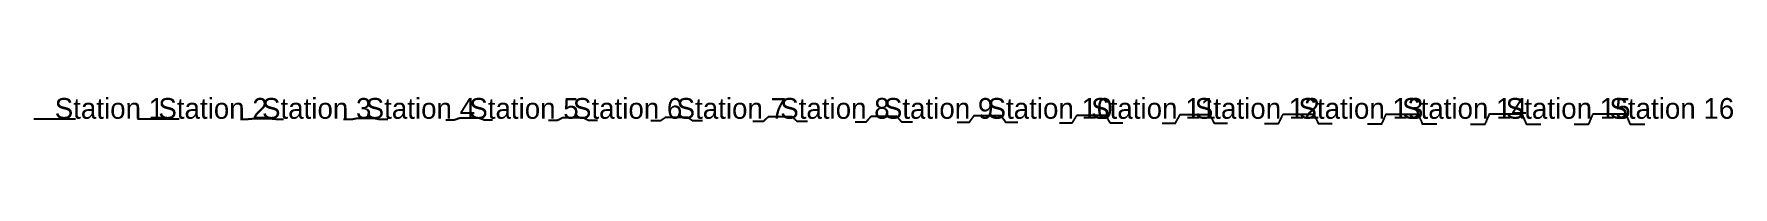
# Model space of a CAD drawing. Header units: metres. Extents: x 4 to 86, y -0.3 to 1.1.
import ezdxf

# ---------------------------------------------------------------- set-up
doc = ezdxf.new("R2010")
doc.units = ezdxf.units.M

msp = doc.modelspace()

# ---------------------------------------------------------------- texts
at = {"layer": 'STATION_LABEL'}
for s, p in [('Station 1', (5, 0)), ('Station 2', (10, 0)), ('Station 3', (15, 0)), ('Station 4', (20, 0)), ('Station 5', (25, 0)), ('Station 6', (30, 0)), ('Station 7', (35, 0)), ('Station 8', (40, 0)), ('Station 9', (45, 0)), ('Station 10', (50, 0)), ('Station 11', (55, 0)), ('Station 12', (60, 0)), ('Station 13', (65, 0)), ('Station 14', (70, 0)), ('Station 15', (75, 0)), ('Station 16', (80, 0))]:
    msp.add_text(s, height=1, dxfattribs=at).set_placement(p)

# ---------------------------------------------------------------- linework, layer by layer
at = {"layer": 'GENERATED_PROFILE'}
for points in [[(4, 0), (4.008, 0), (4.016, 0), (4.024, 0), (4.031, 0), (4.039, 0), (4.047, 0), (4.055, 0), (4.063, 0), (4.071, 0), (4.078, 0), (4.086, 0), (4.094, 0), (4.102, 0), (4.11, 0), (4.118, 0), (4.125, 0), (4.133, 0), (4.141, 0), (4.149, 0), (4.157, 0), (4.165, 0), (4.173, 0), (4.18, 0), (4.188, 0), (4.196, 0), (4.204, 0), (4.212, 0), (4.22, 0), (4.227, 0), (4.235, 0), (4.243, 0), (4.251, 0), (4.259, 0), (4.267, 0), (4.275, 0), (4.282, 0), (4.29, 0), (4.298, 0), (4.306, 0), (4.314, 0), (4.322, 0), (4.329, 0), (4.337, 0), (4.345, 0), (4.353, 0), (4.361, 0), (4.369, 0), (4.376, 0), (4.384, 0), (4.392, 0), (4.4, 0), (4.408, 0), (4.416, 0), (4.424, 0), (4.431, 0), (4.439, 0), (4.447, 0), (4.455, 0), (4.463, 0), (4.471, 0), (4.478, 0), (4.486, 0), (4.494, 0), (4.502, 0), (4.51, 0), (4.518, 0), (4.525, 0), (4.533, 0), (4.541, 0), (4.549, 0), (4.557, 0), (4.565, 0), (4.573, 0), (4.58, 0), (4.588, 0), (4.596, 0), (4.604, 0), (4.612, 0), (4.62, 0), (4.627, 0), (4.635, 0), (4.643, 0), (4.651, 0), (4.659, 0), (4.667, 0), (4.675, 0), (4.682, 0), (4.69, 0), (4.698, 0), (4.706, 0), (4.714, 0), (4.722, 0), (4.729, 0), (4.737, 0), (4.745, 0), (4.753, 0), (4.761, 0), (4.769, 0), (4.776, 0), (4.784, 0), (4.792, 0), (4.8, 0), (4.808, 0), (4.816, 0), (4.824, 0), (4.831, 0), (4.839, 0), (4.847, 0), (4.855, 0), (4.863, 0), (4.871, 0), (4.878, 0), (4.886, 0), (4.894, 0), (4.902, 0), (4.91, 0), (4.918, 0), (4.925, 0), (4.933, 0), (4.941, 0), (4.949, 0), (4.957, 0), (4.965, 0), (4.973, 0), (4.98, 0), (4.988, 0), (4.996, 0), (5.004, 0), (5.012, 0), (5.02, 0), (5.027, 0), (5.035, 0), (5.043, 0), (5.051, 0), (5.059, 0), (5.067, 0), (5.075, 0), (5.082, 0), (5.09, 0), (5.098, 0), (5.106, 0), (5.114, 0), (5.122, 0), (5.129, 0), (5.137, 0), (5.145, 0), (5.153, 0), (5.161, 0), (5.169, 0), (5.176, 0), (5.184, 0), (5.192, 0), (5.2, 0), (5.208, 0), (5.216, 0), (5.224, 0), (5.231, 0), (5.239, 0), (5.247, 0), (5.255, 0), (5.263, 0), (5.271, 0), (5.278, 0), (5.286, 0), (5.294, 0), (5.302, 0), (5.31, 0), (5.318, 0), (5.325, 0), (5.333, 0), (5.341, 0), (5.349, 0), (5.357, 0), (5.365, 0), (5.373, 0), (5.38, 0), (5.388, 0), (5.396, 0), (5.404, 0), (5.412, 0), (5.42, 0), (5.427, 0), (5.435, 0), (5.443, 0), (5.451, 0), (5.459, 0), (5.467, 0), (5.475, 0), (5.482, 0), (5.49, 0), (5.498, 0), (5.506, 0), (5.514, 0), (5.522, 0), (5.529, 0), (5.537, 0), (5.545, 0), (5.553, 0), (5.561, 0), (5.569, 0), (5.576, 0), (5.584, 0), (5.592, 0), (5.6, 0), (5.608, 0), (5.616, 0), (5.624, 0), (5.631, 0), (5.639, 0), (5.647, 0), (5.655, 0), (5.663, 0), (5.671, 0), (5.678, 0), (5.686, 0), (5.694, 0), (5.702, 0), (5.71, 0), (5.718, 0), (5.725, 0), (5.733, 0), (5.741, 0), (5.749, 0), (5.757, 0), (5.765, 0), (5.773, 0), (5.78, 0), (5.788, 0), (5.796, 0), (5.804, 0), (5.812, 0), (5.82, 0), (5.827, 0), (5.835, 0), (5.843, 0), (5.851, 0), (5.859, 0), (5.867, 0), (5.875, 0), (5.882, 0), (5.89, 0), (5.898, 0), (5.906, 0), (5.914, 0), (5.922, 0), (5.929, 0), (5.937, 0), (5.945, 0), (5.953, 0), (5.961, 0), (5.969, 0), (5.976, 0), (5.984, 0), (5.992, 0), (6, 0)], [(8.991, -0.003), (8.999, -0.003), (9.007, -0.003), (9.015, -0.003), (9.023, -0.003), (9.031, -0.003), (9.039, -0.003), (9.047, -0.003), (9.055, -0.003), (9.063, -0.003), (9.07, -0.003), (9.078, -0.003), (9.086, -0.003), (9.094, -0.003), (9.102, -0.003), (9.11, -0.003), (9.118, -0.003), (9.126, -0.003), (9.134, -0.003), (9.142, -0.003), (9.15, -0.003), (9.158, -0.003), (9.166, -0.003), (9.174, -0.003), (9.182, -0.003), (9.19, -0.003), (9.198, -0.003), (9.206, -0.003), (9.214, -0.003), (9.221, -0.003), (9.229, -0.003), (9.237, -0.003), (9.245, -0.003), (9.253, -0.003), (9.261, -0.003), (9.269, -0.003), (9.277, -0.003), (9.285, -0.003), (9.293, -0.003), (9.301, -0.003), (9.309, -0.003), (9.317, -0.003), (9.325, -0.003), (9.333, -0.003), (9.341, -0.003), (9.349, -0.003), (9.356, -0.003), (9.364, -0.003), (9.372, -0.003), (9.38, -0.002), (9.388, -0.002), (9.395, -0.002), (9.403, -0.002), (9.411, -0.002), (9.419, -0.002), (9.427, -0.001), (9.435, -0.001), (9.442, -0.001), (9.45, -0.001), (9.458, -0.001), (9.466, 0), (9.474, 0), (9.482, 0), (9.489, 0), (9.497, 0), (9.505, 0.001), (9.513, 0.001), (9.521, 0.001), (9.528, 0.001), (9.536, 0.001), (9.544, 0.001), (9.552, 0.002), (9.56, 0.002), (9.568, 0.002), (9.575, 0.002), (9.583, 0.002), (9.591, 0.003), (9.599, 0.003), (9.607, 0.003), (9.615, 0.003), (9.623, 0.003), (9.63, 0.003), (9.638, 0.003), (9.646, 0.003), (9.654, 0.003), (9.662, 0.003), (9.67, 0.003), (9.678, 0.003), (9.686, 0.003), (9.694, 0.003), (9.702, 0.003), (9.71, 0.003), (9.718, 0.003), (9.726, 0.003), (9.734, 0.003), (9.742, 0.003), (9.75, 0.003), (9.758, 0.003), (9.766, 0.003), (9.774, 0.003), (9.781, 0.003), (9.789, 0.003), (9.797, 0.003), (9.805, 0.003), (9.813, 0.003), (9.821, 0.003), (9.829, 0.003), (9.837, 0.003), (9.845, 0.003), (9.853, 0.003), (9.861, 0.003), (9.869, 0.003), (9.877, 0.003), (9.885, 0.003), (9.893, 0.003), (9.901, 0.003), (9.909, 0.003), (9.917, 0.003), (9.925, 0.003), (9.932, 0.003), (9.94, 0.003), (9.948, 0.003), (9.956, 0.003), (9.964, 0.003), (9.972, 0.003), (9.98, 0.003), (9.988, 0.003), (9.996, 0.003), (10.004, 0.003), (10.012, 0.003), (10.02, 0.003), (10.028, 0.003), (10.036, 0.003), (10.044, 0.003), (10.052, 0.003), (10.06, 0.003), (10.068, 0.003), (10.075, 0.003), (10.083, 0.003), (10.091, 0.003), (10.099, 0.003), (10.107, 0.003), (10.115, 0.003), (10.123, 0.003), (10.131, 0.003), (10.139, 0.003), (10.147, 0.003), (10.155, 0.003), (10.163, 0.003), (10.171, 0.003), (10.179, 0.003), (10.187, 0.003), (10.195, 0.003), (10.203, 0.003), (10.211, 0.003), (10.219, 0.003), (10.226, 0.003), (10.234, 0.003), (10.242, 0.003), (10.25, 0.003), (10.258, 0.003), (10.266, 0.003), (10.274, 0.003), (10.282, 0.003), (10.29, 0.003), (10.298, 0.003), (10.306, 0.003), (10.314, 0.003), (10.322, 0.003), (10.33, 0.003), (10.338, 0.003), (10.346, 0.003), (10.354, 0.003), (10.362, 0.003), (10.37, 0.003), (10.377, 0.003), (10.385, 0.003), (10.393, 0.003), (10.401, 0.003), (10.409, 0.003), (10.417, 0.002), (10.425, 0.002), (10.432, 0.002), (10.44, 0.002), (10.448, 0.002), (10.456, 0.001), (10.464, 0.001), (10.472, 0.001), (10.479, 0.001), (10.487, 0.001), (10.495, 0.001), (10.503, 0), (10.511, 0), (10.518, 0), (10.526, 0), (10.534, 0), (10.542, -0.001), (10.55, -0.001), (10.558, -0.001), (10.565, -0.001), (10.573, -0.001), (10.581, -0.002), (10.589, -0.002), (10.597, -0.002), (10.605, -0.002), (10.612, -0.002), (10.62, -0.002), (10.628, -0.003), (10.636, -0.003), (10.644, -0.003), (10.651, -0.003), (10.659, -0.003), (10.667, -0.003), (10.675, -0.003), (10.683, -0.003), (10.691, -0.003), (10.699, -0.003), (10.707, -0.003), (10.715, -0.003), (10.723, -0.003), (10.731, -0.003), (10.739, -0.003), (10.747, -0.003), (10.755, -0.003), (10.763, -0.003), (10.771, -0.003), (10.779, -0.003), (10.786, -0.003), (10.794, -0.003), (10.802, -0.003), (10.81, -0.003), (10.818, -0.003), (10.826, -0.003), (10.834, -0.003), (10.842, -0.003), (10.85, -0.003), (10.858, -0.003), (10.866, -0.003), (10.874, -0.003), (10.882, -0.003), (10.89, -0.003), (10.898, -0.003), (10.906, -0.003), (10.914, -0.003), (10.922, -0.003), (10.93, -0.003), (10.937, -0.003), (10.945, -0.003), (10.953, -0.003), (10.961, -0.003), (10.969, -0.003), (10.977, -0.003), (10.985, -0.003), (10.993, -0.003), (11.001, -0.003), (11.009, -0.003)], [(13.966, -0.012), (13.974, -0.012), (13.982, -0.012), (13.99, -0.012), (13.999, -0.012), (14.007, -0.012), (14.015, -0.012), (14.023, -0.012), (14.032, -0.012), (14.04, -0.012), (14.048, -0.012), (14.056, -0.012), (14.065, -0.012), (14.073, -0.012), (14.081, -0.012), (14.089, -0.012), (14.097, -0.012), (14.106, -0.012), (14.114, -0.012), (14.122, -0.012), (14.13, -0.012), (14.139, -0.012), (14.147, -0.012), (14.155, -0.012), (14.163, -0.012), (14.172, -0.012), (14.18, -0.012), (14.188, -0.012), (14.196, -0.012), (14.205, -0.012), (14.213, -0.012), (14.221, -0.012), (14.229, -0.012), (14.238, -0.012), (14.246, -0.012), (14.254, -0.012), (14.262, -0.012), (14.27, -0.012), (14.279, -0.012), (14.287, -0.012), (14.295, -0.012), (14.303, -0.012), (14.312, -0.012), (14.32, -0.012), (14.328, -0.012), (14.336, -0.012), (14.344, -0.011), (14.352, -0.011), (14.359, -0.01), (14.367, -0.009), (14.375, -0.009), (14.383, -0.008), (14.391, -0.007), (14.398, -0.006), (14.406, -0.006), (14.414, -0.005), (14.422, -0.004), (14.429, -0.004), (14.437, -0.003), (14.445, -0.002), (14.453, -0.001), (14.46, -0.001), (14.468, 0), (14.476, 0.001), (14.484, 0.001), (14.492, 0.002), (14.499, 0.003), (14.507, 0.004), (14.515, 0.004), (14.523, 0.005), (14.53, 0.006), (14.538, 0.006), (14.546, 0.007), (14.554, 0.008), (14.561, 0.009), (14.569, 0.009), (14.577, 0.01), (14.585, 0.011), (14.592, 0.011), (14.6, 0.012), (14.609, 0.012), (14.617, 0.012), (14.625, 0.012), (14.633, 0.012), (14.642, 0.012), (14.65, 0.012), (14.658, 0.012), (14.666, 0.012), (14.675, 0.012), (14.683, 0.012), (14.691, 0.012), (14.699, 0.012), (14.708, 0.012), (14.716, 0.012), (14.724, 0.012), (14.732, 0.012), (14.741, 0.012), (14.749, 0.012), (14.757, 0.012), (14.765, 0.012), (14.773, 0.012), (14.782, 0.012), (14.79, 0.012), (14.798, 0.012), (14.806, 0.012), (14.815, 0.012), (14.823, 0.012), (14.831, 0.012), (14.839, 0.012), (14.848, 0.012), (14.856, 0.012), (14.864, 0.012), (14.872, 0.012), (14.881, 0.012), (14.889, 0.012), (14.897, 0.012), (14.905, 0.012), (14.914, 0.012), (14.922, 0.012), (14.93, 0.012), (14.938, 0.012), (14.946, 0.012), (14.955, 0.012), (14.963, 0.012), (14.971, 0.012), (14.979, 0.012), (14.988, 0.012), (14.996, 0.012), (15.004, 0.012), (15.012, 0.012), (15.021, 0.012), (15.029, 0.012), (15.037, 0.012), (15.045, 0.012), (15.054, 0.012), (15.062, 0.012), (15.07, 0.012), (15.078, 0.012), (15.086, 0.012), (15.095, 0.012), (15.103, 0.012), (15.111, 0.012), (15.119, 0.012), (15.128, 0.012), (15.136, 0.012), (15.144, 0.012), (15.152, 0.012), (15.161, 0.012), (15.169, 0.012), (15.177, 0.012), (15.185, 0.012), (15.194, 0.012), (15.202, 0.012), (15.21, 0.012), (15.218, 0.012), (15.227, 0.012), (15.235, 0.012), (15.243, 0.012), (15.251, 0.012), (15.259, 0.012), (15.268, 0.012), (15.276, 0.012), (15.284, 0.012), (15.292, 0.012), (15.301, 0.012), (15.309, 0.012), (15.317, 0.012), (15.325, 0.012), (15.334, 0.012), (15.342, 0.012), (15.35, 0.012), (15.358, 0.012), (15.367, 0.012), (15.375, 0.012), (15.383, 0.012), (15.391, 0.012), (15.4, 0.012), (15.408, 0.011), (15.415, 0.011), (15.423, 0.01), (15.431, 0.009), (15.439, 0.009), (15.446, 0.008), (15.454, 0.007), (15.462, 0.006), (15.47, 0.006), (15.477, 0.005), (15.485, 0.004), (15.493, 0.004), (15.501, 0.003), (15.508, 0.002), (15.516, 0.001), (15.524, 0.001), (15.532, 0), (15.54, -0.001), (15.547, -0.001), (15.555, -0.002), (15.563, -0.003), (15.571, -0.004), (15.578, -0.004), (15.586, -0.005), (15.594, -0.006), (15.602, -0.006), (15.609, -0.007), (15.617, -0.008), (15.625, -0.009), (15.633, -0.009), (15.641, -0.01), (15.648, -0.011), (15.656, -0.011), (15.664, -0.012), (15.672, -0.012), (15.68, -0.012), (15.688, -0.012), (15.697, -0.012), (15.705, -0.012), (15.713, -0.012), (15.721, -0.012), (15.73, -0.012), (15.738, -0.012), (15.746, -0.012), (15.754, -0.012), (15.762, -0.012), (15.771, -0.012), (15.779, -0.012), (15.787, -0.012), (15.795, -0.012), (15.804, -0.012), (15.812, -0.012), (15.82, -0.012), (15.828, -0.012), (15.837, -0.012), (15.845, -0.012), (15.853, -0.012), (15.861, -0.012), (15.87, -0.012), (15.878, -0.012), (15.886, -0.012), (15.894, -0.012), (15.903, -0.012), (15.911, -0.012), (15.919, -0.012), (15.927, -0.012), (15.935, -0.012), (15.944, -0.012), (15.952, -0.012), (15.96, -0.012), (15.968, -0.012), (15.977, -0.012), (15.985, -0.012), (15.993, -0.012), (16.001, -0.012), (16.01, -0.012), (16.018, -0.012), (16.026, -0.012), (16.034, -0.012)], [(18.927, -0.027), (18.935, -0.027), (18.944, -0.027), (18.953, -0.027), (18.961, -0.027), (18.97, -0.027), (18.979, -0.027), (18.987, -0.027), (18.996, -0.027), (19.005, -0.027), (19.013, -0.027), (19.022, -0.027), (19.031, -0.027), (19.04, -0.027), (19.048, -0.027), (19.057, -0.027), (19.066, -0.027), (19.074, -0.027), (19.083, -0.027), (19.092, -0.027), (19.1, -0.027), (19.109, -0.027), (19.118, -0.027), (19.126, -0.027), (19.135, -0.027), (19.144, -0.027), (19.152, -0.027), (19.161, -0.027), (19.17, -0.027), (19.179, -0.027), (19.187, -0.027), (19.196, -0.027), (19.205, -0.027), (19.213, -0.027), (19.222, -0.027), (19.231, -0.027), (19.239, -0.027), (19.248, -0.027), (19.257, -0.027), (19.265, -0.027), (19.274, -0.027), (19.283, -0.027), (19.291, -0.027), (19.3, -0.027), (19.309, -0.027), (19.317, -0.026), (19.325, -0.024), (19.332, -0.023), (19.34, -0.021), (19.348, -0.02), (19.355, -0.018), (19.363, -0.017), (19.371, -0.015), (19.378, -0.014), (19.386, -0.012), (19.394, -0.011), (19.402, -0.009), (19.409, -0.008), (19.417, -0.006), (19.425, -0.005), (19.432, -0.003), (19.44, -0.002), (19.448, 0), (19.455, 0.001), (19.463, 0.003), (19.471, 0.005), (19.478, 0.006), (19.486, 0.008), (19.494, 0.009), (19.501, 0.011), (19.509, 0.012), (19.517, 0.014), (19.524, 0.015), (19.532, 0.017), (19.54, 0.018), (19.547, 0.02), (19.555, 0.021), (19.563, 0.023), (19.571, 0.024), (19.579, 0.025), (19.587, 0.025), (19.596, 0.025), (19.605, 0.025), (19.613, 0.025), (19.622, 0.025), (19.631, 0.025), (19.64, 0.025), (19.648, 0.025), (19.657, 0.025), (19.666, 0.025), (19.674, 0.025), (19.683, 0.025), (19.692, 0.025), (19.7, 0.025), (19.709, 0.025), (19.718, 0.025), (19.726, 0.025), (19.735, 0.025), (19.744, 0.025), (19.752, 0.025), (19.761, 0.025), (19.77, 0.025), (19.778, 0.025), (19.787, 0.025), (19.796, 0.025), (19.805, 0.025), (19.813, 0.025), (19.822, 0.025), (19.831, 0.025), (19.839, 0.025), (19.848, 0.025), (19.857, 0.025), (19.865, 0.025), (19.874, 0.025), (19.883, 0.025), (19.891, 0.025), (19.9, 0.025), (19.909, 0.025), (19.917, 0.025), (19.926, 0.025), (19.935, 0.025), (19.944, 0.025), (19.952, 0.025), (19.961, 0.025), (19.97, 0.025), (19.978, 0.025), (19.987, 0.025), (19.996, 0.025), (20.004, 0.025), (20.013, 0.025), (20.022, 0.025), (20.03, 0.025), (20.039, 0.025), (20.048, 0.025), (20.056, 0.025), (20.065, 0.025), (20.074, 0.025), (20.083, 0.025), (20.091, 0.025), (20.1, 0.025), (20.109, 0.025), (20.117, 0.025), (20.126, 0.025), (20.135, 0.025), (20.143, 0.025), (20.152, 0.025), (20.161, 0.025), (20.169, 0.025), (20.178, 0.025), (20.187, 0.025), (20.195, 0.025), (20.204, 0.025), (20.213, 0.025), (20.222, 0.025), (20.23, 0.025), (20.239, 0.025), (20.248, 0.025), (20.256, 0.025), (20.265, 0.025), (20.274, 0.025), (20.282, 0.025), (20.291, 0.025), (20.3, 0.025), (20.308, 0.025), (20.317, 0.025), (20.326, 0.025), (20.334, 0.025), (20.343, 0.025), (20.352, 0.025), (20.36, 0.025), (20.369, 0.025), (20.378, 0.025), (20.387, 0.025), (20.395, 0.025), (20.404, 0.025), (20.413, 0.025), (20.421, 0.025), (20.429, 0.024), (20.437, 0.023), (20.445, 0.021), (20.453, 0.02), (20.46, 0.018), (20.468, 0.017), (20.476, 0.015), (20.483, 0.014), (20.491, 0.012), (20.499, 0.011), (20.506, 0.009), (20.514, 0.008), (20.522, 0.006), (20.529, 0.005), (20.537, 0.003), (20.545, 0.001), (20.552, 0), (20.56, -0.002), (20.568, -0.003), (20.575, -0.005), (20.583, -0.006), (20.591, -0.008), (20.598, -0.009), (20.606, -0.011), (20.614, -0.012), (20.622, -0.014), (20.629, -0.015), (20.637, -0.017), (20.645, -0.018), (20.652, -0.02), (20.66, -0.021), (20.668, -0.023), (20.675, -0.024), (20.683, -0.026), (20.691, -0.027), (20.7, -0.027), (20.709, -0.027), (20.717, -0.027), (20.726, -0.027), (20.735, -0.027), (20.743, -0.027), (20.752, -0.027), (20.761, -0.027), (20.769, -0.027), (20.778, -0.027), (20.787, -0.027), (20.795, -0.027), (20.804, -0.027), (20.813, -0.027), (20.821, -0.027), (20.83, -0.027), (20.839, -0.027), (20.848, -0.027), (20.856, -0.027), (20.865, -0.027), (20.874, -0.027), (20.882, -0.027), (20.891, -0.027), (20.9, -0.027), (20.908, -0.027), (20.917, -0.027), (20.926, -0.027), (20.934, -0.027), (20.943, -0.027), (20.952, -0.027), (20.96, -0.027), (20.969, -0.027), (20.978, -0.027), (20.987, -0.027), (20.995, -0.027), (21.004, -0.027), (21.013, -0.027), (21.021, -0.027), (21.03, -0.027), (21.039, -0.027), (21.047, -0.027), (21.056, -0.027), (21.065, -0.027), (21.073, -0.027)], [(23.876, -0.045), (23.885, -0.045), (23.895, -0.045), (23.904, -0.045), (23.913, -0.045), (23.923, -0.045), (23.932, -0.045), (23.941, -0.045), (23.95, -0.045), (23.96, -0.045), (23.969, -0.045), (23.978, -0.045), (23.987, -0.045), (23.997, -0.045), (24.006, -0.045), (24.015, -0.045), (24.024, -0.045), (24.034, -0.045), (24.043, -0.045), (24.052, -0.045), (24.062, -0.045), (24.071, -0.045), (24.08, -0.045), (24.089, -0.045), (24.099, -0.045), (24.108, -0.045), (24.117, -0.045), (24.126, -0.045), (24.136, -0.045), (24.145, -0.045), (24.154, -0.045), (24.163, -0.045), (24.173, -0.045), (24.182, -0.045), (24.191, -0.045), (24.2, -0.045), (24.21, -0.045), (24.219, -0.045), (24.228, -0.045), (24.238, -0.045), (24.247, -0.045), (24.256, -0.045), (24.265, -0.045), (24.275, -0.045), (24.284, -0.045), (24.292, -0.044), (24.3, -0.041), (24.308, -0.039), (24.315, -0.036), (24.323, -0.034), (24.33, -0.031), (24.338, -0.028), (24.345, -0.026), (24.353, -0.023), (24.361, -0.021), (24.368, -0.018), (24.376, -0.016), (24.383, -0.013), (24.391, -0.01), (24.398, -0.008), (24.406, -0.005), (24.414, -0.003), (24.421, 0), (24.429, 0.002), (24.436, 0.005), (24.444, 0.008), (24.451, 0.01), (24.459, 0.013), (24.466, 0.015), (24.474, 0.018), (24.482, 0.02), (24.489, 0.023), (24.497, 0.026), (24.504, 0.028), (24.512, 0.031), (24.519, 0.033), (24.527, 0.036), (24.535, 0.038), (24.542, 0.041), (24.551, 0.042), (24.56, 0.042), (24.569, 0.042), (24.578, 0.042), (24.588, 0.042), (24.597, 0.042), (24.606, 0.042), (24.615, 0.042), (24.625, 0.042), (24.634, 0.042), (24.643, 0.042), (24.653, 0.042), (24.662, 0.042), (24.671, 0.042), (24.68, 0.042), (24.69, 0.042), (24.699, 0.042), (24.708, 0.042), (24.717, 0.042), (24.727, 0.042), (24.736, 0.042), (24.745, 0.042), (24.754, 0.042), (24.764, 0.042), (24.773, 0.042), (24.782, 0.042), (24.792, 0.042), (24.801, 0.042), (24.81, 0.042), (24.819, 0.042), (24.829, 0.042), (24.838, 0.042), (24.847, 0.042), (24.856, 0.042), (24.866, 0.042), (24.875, 0.042), (24.884, 0.042), (24.893, 0.042), (24.903, 0.042), (24.912, 0.042), (24.921, 0.042), (24.931, 0.042), (24.94, 0.042), (24.949, 0.042), (24.958, 0.042), (24.968, 0.042), (24.977, 0.042), (24.986, 0.042), (24.995, 0.042), (25.005, 0.042), (25.014, 0.042), (25.023, 0.042), (25.032, 0.042), (25.042, 0.042), (25.051, 0.042), (25.06, 0.042), (25.069, 0.042), (25.079, 0.042), (25.088, 0.042), (25.097, 0.042), (25.107, 0.042), (25.116, 0.042), (25.125, 0.042), (25.134, 0.042), (25.144, 0.042), (25.153, 0.042), (25.162, 0.042), (25.171, 0.042), (25.181, 0.042), (25.19, 0.042), (25.199, 0.042), (25.208, 0.042), (25.218, 0.042), (25.227, 0.042), (25.236, 0.042), (25.246, 0.042), (25.255, 0.042), (25.264, 0.042), (25.273, 0.042), (25.283, 0.042), (25.292, 0.042), (25.301, 0.042), (25.31, 0.042), (25.32, 0.042), (25.329, 0.042), (25.338, 0.042), (25.347, 0.042), (25.357, 0.042), (25.366, 0.042), (25.375, 0.042), (25.385, 0.042), (25.394, 0.042), (25.403, 0.042), (25.412, 0.042), (25.422, 0.042), (25.431, 0.042), (25.44, 0.042), (25.449, 0.042), (25.458, 0.041), (25.465, 0.038), (25.473, 0.036), (25.481, 0.033), (25.488, 0.031), (25.496, 0.028), (25.503, 0.026), (25.511, 0.023), (25.518, 0.02), (25.526, 0.018), (25.534, 0.015), (25.541, 0.013), (25.549, 0.01), (25.556, 0.008), (25.564, 0.005), (25.571, 0.002), (25.579, 0), (25.586, -0.003), (25.594, -0.005), (25.602, -0.008), (25.609, -0.01), (25.617, -0.013), (25.624, -0.016), (25.632, -0.018), (25.639, -0.021), (25.647, -0.023), (25.655, -0.026), (25.662, -0.028), (25.67, -0.031), (25.677, -0.034), (25.685, -0.036), (25.692, -0.039), (25.7, -0.041), (25.708, -0.044), (25.716, -0.045), (25.725, -0.045), (25.735, -0.045), (25.744, -0.045), (25.753, -0.045), (25.762, -0.045), (25.772, -0.045), (25.781, -0.045), (25.79, -0.045), (25.8, -0.045), (25.809, -0.045), (25.818, -0.045), (25.827, -0.045), (25.837, -0.045), (25.846, -0.045), (25.855, -0.045), (25.864, -0.045), (25.874, -0.045), (25.883, -0.045), (25.892, -0.045), (25.901, -0.045), (25.911, -0.045), (25.92, -0.045), (25.929, -0.045), (25.938, -0.045), (25.948, -0.045), (25.957, -0.045), (25.966, -0.045), (25.976, -0.045), (25.985, -0.045), (25.994, -0.045), (26.003, -0.045), (26.013, -0.045), (26.022, -0.045), (26.031, -0.045), (26.04, -0.045), (26.05, -0.045), (26.059, -0.045), (26.068, -0.045), (26.077, -0.045), (26.087, -0.045), (26.096, -0.045), (26.105, -0.045), (26.115, -0.045), (26.124, -0.045)], [(28.817, -0.066), (28.827, -0.066), (28.837, -0.066), (28.847, -0.066), (28.857, -0.066), (28.867, -0.066), (28.877, -0.066), (28.887, -0.066), (28.897, -0.066), (28.907, -0.066), (28.916, -0.066), (28.926, -0.066), (28.936, -0.066), (28.946, -0.066), (28.956, -0.066), (28.966, -0.066), (28.976, -0.066), (28.986, -0.066), (28.996, -0.066), (29.006, -0.066), (29.016, -0.066), (29.026, -0.066), (29.036, -0.066), (29.046, -0.066), (29.056, -0.066), (29.066, -0.066), (29.076, -0.066), (29.086, -0.066), (29.095, -0.066), (29.105, -0.066), (29.115, -0.066), (29.125, -0.066), (29.135, -0.066), (29.145, -0.066), (29.155, -0.066), (29.165, -0.066), (29.175, -0.066), (29.185, -0.066), (29.195, -0.066), (29.205, -0.066), (29.215, -0.066), (29.225, -0.066), (29.235, -0.066), (29.245, -0.066), (29.255, -0.066), (29.263, -0.065), (29.271, -0.061), (29.278, -0.057), (29.286, -0.053), (29.293, -0.05), (29.301, -0.046), (29.308, -0.042), (29.316, -0.038), (29.323, -0.034), (29.33, -0.031), (29.338, -0.027), (29.345, -0.023), (29.353, -0.019), (29.36, -0.015), (29.368, -0.012), (29.375, -0.008), (29.382, -0.004), (29.39, 0), (29.397, 0.004), (29.405, 0.007), (29.412, 0.011), (29.42, 0.015), (29.427, 0.019), (29.435, 0.023), (29.442, 0.026), (29.449, 0.03), (29.457, 0.034), (29.464, 0.038), (29.472, 0.042), (29.479, 0.045), (29.487, 0.049), (29.494, 0.053), (29.501, 0.057), (29.509, 0.061), (29.518, 0.063), (29.528, 0.063), (29.538, 0.063), (29.547, 0.063), (29.557, 0.063), (29.567, 0.063), (29.577, 0.063), (29.587, 0.063), (29.597, 0.063), (29.607, 0.063), (29.617, 0.063), (29.627, 0.063), (29.637, 0.063), (29.647, 0.063), (29.657, 0.063), (29.667, 0.063), (29.677, 0.063), (29.687, 0.063), (29.697, 0.063), (29.707, 0.063), (29.717, 0.063), (29.727, 0.063), (29.736, 0.063), (29.746, 0.063), (29.756, 0.063), (29.766, 0.063), (29.776, 0.063), (29.786, 0.063), (29.796, 0.063), (29.806, 0.063), (29.816, 0.063), (29.826, 0.063), (29.836, 0.063), (29.846, 0.063), (29.856, 0.063), (29.866, 0.063), (29.876, 0.063), (29.886, 0.063), (29.896, 0.063), (29.906, 0.063), (29.915, 0.063), (29.925, 0.063), (29.935, 0.063), (29.945, 0.063), (29.955, 0.063), (29.965, 0.063), (29.975, 0.063), (29.985, 0.063), (29.995, 0.063), (30.005, 0.063), (30.015, 0.063), (30.025, 0.063), (30.035, 0.063), (30.045, 0.063), (30.055, 0.063), (30.065, 0.063), (30.075, 0.063), (30.085, 0.063), (30.094, 0.063), (30.104, 0.063), (30.114, 0.063), (30.124, 0.063), (30.134, 0.063), (30.144, 0.063), (30.154, 0.063), (30.164, 0.063), (30.174, 0.063), (30.184, 0.063), (30.194, 0.063), (30.204, 0.063), (30.214, 0.063), (30.224, 0.063), (30.234, 0.063), (30.244, 0.063), (30.254, 0.063), (30.264, 0.063), (30.273, 0.063), (30.283, 0.063), (30.293, 0.063), (30.303, 0.063), (30.313, 0.063), (30.323, 0.063), (30.333, 0.063), (30.343, 0.063), (30.353, 0.063), (30.363, 0.063), (30.373, 0.063), (30.383, 0.063), (30.393, 0.063), (30.403, 0.063), (30.413, 0.063), (30.423, 0.063), (30.433, 0.063), (30.443, 0.063), (30.453, 0.063), (30.462, 0.063), (30.472, 0.063), (30.482, 0.063), (30.491, 0.061), (30.499, 0.057), (30.506, 0.053), (30.513, 0.049), (30.521, 0.045), (30.528, 0.042), (30.536, 0.038), (30.543, 0.034), (30.551, 0.03), (30.558, 0.026), (30.565, 0.023), (30.573, 0.019), (30.58, 0.015), (30.588, 0.011), (30.595, 0.007), (30.603, 0.004), (30.61, 0), (30.618, -0.004), (30.625, -0.008), (30.632, -0.012), (30.64, -0.015), (30.647, -0.019), (30.655, -0.023), (30.662, -0.027), (30.67, -0.031), (30.677, -0.034), (30.684, -0.038), (30.692, -0.042), (30.699, -0.046), (30.707, -0.05), (30.714, -0.053), (30.722, -0.057), (30.729, -0.061), (30.737, -0.065), (30.745, -0.066), (30.755, -0.066), (30.765, -0.066), (30.775, -0.066), (30.785, -0.066), (30.795, -0.066), (30.805, -0.066), (30.815, -0.066), (30.825, -0.066), (30.835, -0.066), (30.845, -0.066), (30.855, -0.066), (30.865, -0.066), (30.875, -0.066), (30.885, -0.066), (30.895, -0.066), (30.905, -0.066), (30.914, -0.066), (30.924, -0.066), (30.934, -0.066), (30.944, -0.066), (30.954, -0.066), (30.964, -0.066), (30.974, -0.066), (30.984, -0.066), (30.994, -0.066), (31.004, -0.066), (31.014, -0.066), (31.024, -0.066), (31.034, -0.066), (31.044, -0.066), (31.054, -0.066), (31.064, -0.066), (31.074, -0.066), (31.084, -0.066), (31.093, -0.066), (31.103, -0.066), (31.113, -0.066), (31.123, -0.066), (31.133, -0.066), (31.143, -0.066), (31.153, -0.066), (31.163, -0.066), (31.173, -0.066), (31.183, -0.066)], [(33.752, -0.09), (33.762, -0.09), (33.773, -0.09), (33.784, -0.09), (33.794, -0.09), (33.805, -0.09), (33.816, -0.09), (33.826, -0.09), (33.837, -0.09), (33.848, -0.09), (33.859, -0.09), (33.869, -0.09), (33.88, -0.09), (33.891, -0.09), (33.901, -0.09), (33.912, -0.09), (33.923, -0.09), (33.933, -0.09), (33.944, -0.09), (33.955, -0.09), (33.966, -0.09), (33.976, -0.09), (33.987, -0.09), (33.998, -0.09), (34.008, -0.09), (34.019, -0.09), (34.03, -0.09), (34.04, -0.09), (34.051, -0.09), (34.062, -0.09), (34.072, -0.09), (34.083, -0.09), (34.094, -0.09), (34.105, -0.09), (34.115, -0.09), (34.126, -0.09), (34.137, -0.09), (34.147, -0.09), (34.158, -0.09), (34.169, -0.09), (34.179, -0.09), (34.19, -0.09), (34.201, -0.09), (34.212, -0.09), (34.222, -0.09), (34.231, -0.088), (34.239, -0.083), (34.246, -0.078), (34.253, -0.072), (34.261, -0.067), (34.268, -0.062), (34.275, -0.057), (34.282, -0.052), (34.29, -0.047), (34.297, -0.042), (34.304, -0.036), (34.312, -0.031), (34.319, -0.026), (34.326, -0.021), (34.334, -0.016), (34.341, -0.011), (34.348, -0.005), (34.355, 0), (34.363, 0.005), (34.37, 0.01), (34.377, 0.015), (34.385, 0.02), (34.392, 0.026), (34.399, 0.031), (34.406, 0.036), (34.414, 0.041), (34.421, 0.046), (34.428, 0.051), (34.436, 0.057), (34.443, 0.062), (34.45, 0.067), (34.458, 0.072), (34.465, 0.077), (34.472, 0.082), (34.481, 0.085), (34.492, 0.085), (34.503, 0.085), (34.513, 0.085), (34.524, 0.085), (34.535, 0.085), (34.545, 0.085), (34.556, 0.085), (34.567, 0.085), (34.577, 0.085), (34.588, 0.085), (34.599, 0.085), (34.61, 0.085), (34.62, 0.085), (34.631, 0.085), (34.642, 0.085), (34.652, 0.085), (34.663, 0.085), (34.674, 0.085), (34.684, 0.085), (34.695, 0.085), (34.706, 0.085), (34.717, 0.085), (34.727, 0.085), (34.738, 0.085), (34.749, 0.085), (34.759, 0.085), (34.77, 0.085), (34.781, 0.085), (34.791, 0.085), (34.802, 0.085), (34.813, 0.085), (34.823, 0.085), (34.834, 0.085), (34.845, 0.085), (34.856, 0.085), (34.866, 0.085), (34.877, 0.085), (34.888, 0.085), (34.898, 0.085), (34.909, 0.085), (34.92, 0.085), (34.93, 0.085), (34.941, 0.085), (34.952, 0.085), (34.963, 0.085), (34.973, 0.085), (34.984, 0.085), (34.995, 0.085), (35.005, 0.085), (35.016, 0.085), (35.027, 0.085), (35.037, 0.085), (35.048, 0.085), (35.059, 0.085), (35.07, 0.085), (35.08, 0.085), (35.091, 0.085), (35.102, 0.085), (35.112, 0.085), (35.123, 0.085), (35.134, 0.085), (35.144, 0.085), (35.155, 0.085), (35.166, 0.085), (35.177, 0.085), (35.187, 0.085), (35.198, 0.085), (35.209, 0.085), (35.219, 0.085), (35.23, 0.085), (35.241, 0.085), (35.251, 0.085), (35.262, 0.085), (35.273, 0.085), (35.283, 0.085), (35.294, 0.085), (35.305, 0.085), (35.316, 0.085), (35.326, 0.085), (35.337, 0.085), (35.348, 0.085), (35.358, 0.085), (35.369, 0.085), (35.38, 0.085), (35.39, 0.085), (35.401, 0.085), (35.412, 0.085), (35.423, 0.085), (35.433, 0.085), (35.444, 0.085), (35.455, 0.085), (35.465, 0.085), (35.476, 0.085), (35.487, 0.085), (35.497, 0.085), (35.508, 0.085), (35.519, 0.085), (35.528, 0.082), (35.535, 0.077), (35.542, 0.072), (35.55, 0.067), (35.557, 0.062), (35.564, 0.057), (35.572, 0.051), (35.579, 0.046), (35.586, 0.041), (35.594, 0.036), (35.601, 0.031), (35.608, 0.026), (35.615, 0.02), (35.623, 0.015), (35.63, 0.01), (35.637, 0.005), (35.645, 0), (35.652, -0.005), (35.659, -0.011), (35.666, -0.016), (35.674, -0.021), (35.681, -0.026), (35.688, -0.031), (35.696, -0.036), (35.703, -0.042), (35.71, -0.047), (35.718, -0.052), (35.725, -0.057), (35.732, -0.062), (35.739, -0.067), (35.747, -0.072), (35.754, -0.078), (35.761, -0.083), (35.769, -0.088), (35.778, -0.09), (35.788, -0.09), (35.799, -0.09), (35.81, -0.09), (35.821, -0.09), (35.831, -0.09), (35.842, -0.09), (35.853, -0.09), (35.863, -0.09), (35.874, -0.09), (35.885, -0.09), (35.895, -0.09), (35.906, -0.09), (35.917, -0.09), (35.928, -0.09), (35.938, -0.09), (35.949, -0.09), (35.96, -0.09), (35.97, -0.09), (35.981, -0.09), (35.992, -0.09), (36.002, -0.09), (36.013, -0.09), (36.024, -0.09), (36.034, -0.09), (36.045, -0.09), (36.056, -0.09), (36.067, -0.09), (36.077, -0.09), (36.088, -0.09), (36.099, -0.09), (36.109, -0.09), (36.12, -0.09), (36.131, -0.09), (36.141, -0.09), (36.152, -0.09), (36.163, -0.09), (36.174, -0.09), (36.184, -0.09), (36.195, -0.09), (36.206, -0.09), (36.216, -0.09), (36.227, -0.09), (36.238, -0.09), (36.248, -0.09)], [(38.682, -0.115), (38.694, -0.115), (38.705, -0.115), (38.717, -0.115), (38.728, -0.115), (38.74, -0.115), (38.751, -0.115), (38.763, -0.115), (38.774, -0.115), (38.786, -0.115), (38.797, -0.115), (38.809, -0.115), (38.82, -0.115), (38.832, -0.115), (38.843, -0.115), (38.855, -0.115), (38.866, -0.115), (38.878, -0.115), (38.889, -0.115), (38.901, -0.115), (38.912, -0.115), (38.924, -0.115), (38.935, -0.115), (38.947, -0.115), (38.958, -0.115), (38.97, -0.115), (38.981, -0.115), (38.993, -0.115), (39.004, -0.115), (39.016, -0.115), (39.027, -0.115), (39.039, -0.115), (39.05, -0.115), (39.062, -0.115), (39.073, -0.115), (39.085, -0.115), (39.096, -0.115), (39.108, -0.115), (39.119, -0.115), (39.131, -0.115), (39.142, -0.115), (39.154, -0.115), (39.165, -0.115), (39.177, -0.115), (39.188, -0.115), (39.198, -0.112), (39.205, -0.106), (39.212, -0.099), (39.219, -0.093), (39.226, -0.086), (39.233, -0.079), (39.24, -0.073), (39.248, -0.066), (39.255, -0.06), (39.262, -0.053), (39.269, -0.046), (39.276, -0.04), (39.283, -0.033), (39.29, -0.027), (39.298, -0.02), (39.305, -0.014), (39.312, -0.007), (39.319, 0), (39.326, 0.006), (39.333, 0.013), (39.34, 0.019), (39.348, 0.026), (39.355, 0.033), (39.362, 0.039), (39.369, 0.046), (39.376, 0.052), (39.383, 0.059), (39.39, 0.066), (39.398, 0.072), (39.405, 0.079), (39.412, 0.085), (39.419, 0.092), (39.426, 0.099), (39.433, 0.105), (39.443, 0.109), (39.454, 0.109), (39.466, 0.109), (39.477, 0.109), (39.489, 0.109), (39.5, 0.109), (39.512, 0.109), (39.523, 0.109), (39.535, 0.109), (39.546, 0.109), (39.558, 0.109), (39.569, 0.109), (39.581, 0.109), (39.592, 0.109), (39.604, 0.109), (39.615, 0.109), (39.626, 0.109), (39.638, 0.109), (39.649, 0.109), (39.661, 0.109), (39.672, 0.109), (39.684, 0.109), (39.695, 0.109), (39.707, 0.109), (39.718, 0.109), (39.73, 0.109), (39.741, 0.109), (39.753, 0.109), (39.764, 0.109), (39.776, 0.109), (39.787, 0.109), (39.799, 0.109), (39.81, 0.109), (39.822, 0.109), (39.833, 0.109), (39.845, 0.109), (39.856, 0.109), (39.868, 0.109), (39.879, 0.109), (39.891, 0.109), (39.902, 0.109), (39.914, 0.109), (39.925, 0.109), (39.937, 0.109), (39.948, 0.109), (39.96, 0.109), (39.971, 0.109), (39.983, 0.109), (39.994, 0.109), (40.006, 0.109), (40.017, 0.109), (40.029, 0.109), (40.04, 0.109), (40.052, 0.109), (40.063, 0.109), (40.075, 0.109), (40.086, 0.109), (40.098, 0.109), (40.109, 0.109), (40.121, 0.109), (40.132, 0.109), (40.144, 0.109), (40.155, 0.109), (40.167, 0.109), (40.178, 0.109), (40.19, 0.109), (40.201, 0.109), (40.213, 0.109), (40.224, 0.109), (40.236, 0.109), (40.247, 0.109), (40.259, 0.109), (40.27, 0.109), (40.282, 0.109), (40.293, 0.109), (40.305, 0.109), (40.316, 0.109), (40.328, 0.109), (40.339, 0.109), (40.351, 0.109), (40.362, 0.109), (40.374, 0.109), (40.385, 0.109), (40.396, 0.109), (40.408, 0.109), (40.419, 0.109), (40.431, 0.109), (40.442, 0.109), (40.454, 0.109), (40.465, 0.109), (40.477, 0.109), (40.488, 0.109), (40.5, 0.109), (40.511, 0.109), (40.523, 0.109), (40.534, 0.109), (40.546, 0.109), (40.557, 0.109), (40.567, 0.105), (40.574, 0.099), (40.581, 0.092), (40.588, 0.085), (40.595, 0.079), (40.602, 0.072), (40.61, 0.066), (40.617, 0.059), (40.624, 0.052), (40.631, 0.046), (40.638, 0.039), (40.645, 0.033), (40.652, 0.026), (40.66, 0.019), (40.667, 0.013), (40.674, 0.006), (40.681, 0), (40.688, -0.007), (40.695, -0.014), (40.702, -0.02), (40.71, -0.027), (40.717, -0.033), (40.724, -0.04), (40.731, -0.046), (40.738, -0.053), (40.745, -0.06), (40.752, -0.066), (40.76, -0.073), (40.767, -0.079), (40.774, -0.086), (40.781, -0.093), (40.788, -0.099), (40.795, -0.106), (40.802, -0.112), (40.812, -0.115), (40.823, -0.115), (40.835, -0.115), (40.846, -0.115), (40.858, -0.115), (40.869, -0.115), (40.881, -0.115), (40.892, -0.115), (40.904, -0.115), (40.915, -0.115), (40.927, -0.115), (40.938, -0.115), (40.95, -0.115), (40.961, -0.115), (40.973, -0.115), (40.984, -0.115), (40.996, -0.115), (41.007, -0.115), (41.019, -0.115), (41.03, -0.115), (41.042, -0.115), (41.053, -0.115), (41.065, -0.115), (41.076, -0.115), (41.088, -0.115), (41.099, -0.115), (41.111, -0.115), (41.122, -0.115), (41.134, -0.115), (41.145, -0.115), (41.157, -0.115), (41.168, -0.115), (41.18, -0.115), (41.191, -0.115), (41.203, -0.115), (41.214, -0.115), (41.226, -0.115), (41.237, -0.115), (41.249, -0.115), (41.26, -0.115), (41.272, -0.115), (41.283, -0.115), (41.295, -0.115), (41.306, -0.115), (41.318, -0.115)], [(43.612, -0.141), (43.624, -0.141), (43.636, -0.141), (43.649, -0.141), (43.661, -0.141), (43.673, -0.141), (43.686, -0.141), (43.698, -0.141), (43.71, -0.141), (43.723, -0.141), (43.735, -0.141), (43.747, -0.141), (43.759, -0.141), (43.772, -0.141), (43.784, -0.141), (43.796, -0.141), (43.809, -0.141), (43.821, -0.141), (43.833, -0.141), (43.846, -0.141), (43.858, -0.141), (43.87, -0.141), (43.883, -0.141), (43.895, -0.141), (43.907, -0.141), (43.919, -0.141), (43.932, -0.141), (43.944, -0.141), (43.956, -0.141), (43.969, -0.141), (43.981, -0.141), (43.993, -0.141), (44.006, -0.141), (44.018, -0.141), (44.03, -0.141), (44.042, -0.141), (44.055, -0.141), (44.067, -0.141), (44.079, -0.141), (44.092, -0.141), (44.104, -0.141), (44.116, -0.141), (44.129, -0.141), (44.141, -0.141), (44.153, -0.141), (44.163, -0.137), (44.17, -0.129), (44.177, -0.121), (44.184, -0.113), (44.191, -0.105), (44.198, -0.097), (44.205, -0.089), (44.212, -0.081), (44.219, -0.073), (44.226, -0.065), (44.233, -0.057), (44.24, -0.049), (44.247, -0.041), (44.254, -0.033), (44.261, -0.025), (44.268, -0.017), (44.275, -0.008), (44.282, 0), (44.289, 0.008), (44.296, 0.016), (44.303, 0.024), (44.31, 0.032), (44.317, 0.04), (44.324, 0.048), (44.331, 0.056), (44.338, 0.064), (44.345, 0.072), (44.352, 0.08), (44.359, 0.088), (44.366, 0.096), (44.373, 0.104), (44.38, 0.113), (44.387, 0.121), (44.394, 0.129), (44.403, 0.133), (44.416, 0.133), (44.428, 0.133), (44.44, 0.133), (44.453, 0.133), (44.465, 0.133), (44.477, 0.133), (44.489, 0.133), (44.502, 0.133), (44.514, 0.133), (44.526, 0.133), (44.539, 0.133), (44.551, 0.133), (44.563, 0.133), (44.576, 0.133), (44.588, 0.133), (44.6, 0.133), (44.612, 0.133), (44.625, 0.133), (44.637, 0.133), (44.649, 0.133), (44.662, 0.133), (44.674, 0.133), (44.686, 0.133), (44.699, 0.133), (44.711, 0.133), (44.723, 0.133), (44.736, 0.133), (44.748, 0.133), (44.76, 0.133), (44.772, 0.133), (44.785, 0.133), (44.797, 0.133), (44.809, 0.133), (44.822, 0.133), (44.834, 0.133), (44.846, 0.133), (44.859, 0.133), (44.871, 0.133), (44.883, 0.133), (44.895, 0.133), (44.908, 0.133), (44.92, 0.133), (44.932, 0.133), (44.945, 0.133), (44.957, 0.133), (44.969, 0.133), (44.982, 0.133), (44.994, 0.133), (45.006, 0.133), (45.018, 0.133), (45.031, 0.133), (45.043, 0.133), (45.055, 0.133), (45.068, 0.133), (45.08, 0.133), (45.092, 0.133), (45.105, 0.133), (45.117, 0.133), (45.129, 0.133), (45.141, 0.133), (45.154, 0.133), (45.166, 0.133), (45.178, 0.133), (45.191, 0.133), (45.203, 0.133), (45.215, 0.133), (45.228, 0.133), (45.24, 0.133), (45.252, 0.133), (45.264, 0.133), (45.277, 0.133), (45.289, 0.133), (45.301, 0.133), (45.314, 0.133), (45.326, 0.133), (45.338, 0.133), (45.351, 0.133), (45.363, 0.133), (45.375, 0.133), (45.388, 0.133), (45.4, 0.133), (45.412, 0.133), (45.424, 0.133), (45.437, 0.133), (45.449, 0.133), (45.461, 0.133), (45.474, 0.133), (45.486, 0.133), (45.498, 0.133), (45.511, 0.133), (45.523, 0.133), (45.535, 0.133), (45.547, 0.133), (45.56, 0.133), (45.572, 0.133), (45.584, 0.133), (45.597, 0.133), (45.606, 0.129), (45.613, 0.121), (45.62, 0.113), (45.627, 0.104), (45.634, 0.096), (45.641, 0.088), (45.648, 0.08), (45.655, 0.072), (45.662, 0.064), (45.669, 0.056), (45.676, 0.048), (45.683, 0.04), (45.69, 0.032), (45.697, 0.024), (45.704, 0.016), (45.711, 0.008), (45.718, 0), (45.725, -0.008), (45.732, -0.017), (45.739, -0.025), (45.746, -0.033), (45.753, -0.041), (45.76, -0.049), (45.767, -0.057), (45.774, -0.065), (45.781, -0.073), (45.788, -0.081), (45.795, -0.089), (45.802, -0.097), (45.809, -0.105), (45.816, -0.113), (45.823, -0.121), (45.83, -0.129), (45.837, -0.137), (45.847, -0.141), (45.859, -0.141), (45.871, -0.141), (45.884, -0.141), (45.896, -0.141), (45.908, -0.141), (45.921, -0.141), (45.933, -0.141), (45.945, -0.141), (45.958, -0.141), (45.97, -0.141), (45.982, -0.141), (45.994, -0.141), (46.007, -0.141), (46.019, -0.141), (46.031, -0.141), (46.044, -0.141), (46.056, -0.141), (46.068, -0.141), (46.081, -0.141), (46.093, -0.141), (46.105, -0.141), (46.117, -0.141), (46.13, -0.141), (46.142, -0.141), (46.154, -0.141), (46.167, -0.141), (46.179, -0.141), (46.191, -0.141), (46.204, -0.141), (46.216, -0.141), (46.228, -0.141), (46.241, -0.141), (46.253, -0.141), (46.265, -0.141), (46.277, -0.141), (46.29, -0.141), (46.302, -0.141), (46.314, -0.141), (46.327, -0.141), (46.339, -0.141), (46.351, -0.141), (46.364, -0.141), (46.376, -0.141), (46.388, -0.141)], [(48.543, -0.166), (48.556, -0.166), (48.569, -0.166), (48.582, -0.166), (48.595, -0.166), (48.608, -0.166), (48.621, -0.166), (48.634, -0.166), (48.647, -0.166), (48.661, -0.166), (48.674, -0.166), (48.687, -0.166), (48.7, -0.166), (48.713, -0.166), (48.726, -0.166), (48.739, -0.166), (48.752, -0.166), (48.765, -0.166), (48.778, -0.166), (48.791, -0.166), (48.805, -0.166), (48.818, -0.166), (48.831, -0.166), (48.844, -0.166), (48.857, -0.166), (48.87, -0.166), (48.883, -0.166), (48.896, -0.166), (48.909, -0.166), (48.922, -0.166), (48.936, -0.166), (48.949, -0.166), (48.962, -0.166), (48.975, -0.166), (48.988, -0.166), (49.001, -0.166), (49.014, -0.166), (49.027, -0.166), (49.04, -0.166), (49.053, -0.166), (49.067, -0.166), (49.08, -0.166), (49.093, -0.166), (49.106, -0.166), (49.119, -0.166), (49.129, -0.162), (49.136, -0.152), (49.143, -0.143), (49.15, -0.133), (49.157, -0.124), (49.163, -0.114), (49.17, -0.105), (49.177, -0.095), (49.184, -0.086), (49.191, -0.076), (49.198, -0.067), (49.204, -0.057), (49.211, -0.048), (49.218, -0.038), (49.225, -0.029), (49.232, -0.019), (49.239, -0.01), (49.245, 0), (49.252, 0.009), (49.259, 0.019), (49.266, 0.028), (49.273, 0.038), (49.28, 0.047), (49.286, 0.057), (49.293, 0.066), (49.3, 0.076), (49.307, 0.085), (49.314, 0.095), (49.321, 0.104), (49.327, 0.114), (49.334, 0.123), (49.341, 0.133), (49.348, 0.142), (49.355, 0.152), (49.365, 0.156), (49.378, 0.156), (49.391, 0.156), (49.404, 0.156), (49.417, 0.156), (49.43, 0.156), (49.443, 0.156), (49.456, 0.156), (49.47, 0.156), (49.483, 0.156), (49.496, 0.156), (49.509, 0.156), (49.522, 0.156), (49.535, 0.156), (49.548, 0.156), (49.561, 0.156), (49.574, 0.156), (49.587, 0.156), (49.601, 0.156), (49.614, 0.156), (49.627, 0.156), (49.64, 0.156), (49.653, 0.156), (49.666, 0.156), (49.679, 0.156), (49.692, 0.156), (49.705, 0.156), (49.718, 0.156), (49.731, 0.156), (49.745, 0.156), (49.758, 0.156), (49.771, 0.156), (49.784, 0.156), (49.797, 0.156), (49.81, 0.156), (49.823, 0.156), (49.836, 0.156), (49.849, 0.156), (49.862, 0.156), (49.876, 0.156), (49.889, 0.156), (49.902, 0.156), (49.915, 0.156), (49.928, 0.156), (49.941, 0.156), (49.954, 0.156), (49.967, 0.156), (49.98, 0.156), (49.993, 0.156), (50.007, 0.156), (50.02, 0.156), (50.033, 0.156), (50.046, 0.156), (50.059, 0.156), (50.072, 0.156), (50.085, 0.156), (50.098, 0.156), (50.111, 0.156), (50.124, 0.156), (50.138, 0.156), (50.151, 0.156), (50.164, 0.156), (50.177, 0.156), (50.19, 0.156), (50.203, 0.156), (50.216, 0.156), (50.229, 0.156), (50.242, 0.156), (50.255, 0.156), (50.269, 0.156), (50.282, 0.156), (50.295, 0.156), (50.308, 0.156), (50.321, 0.156), (50.334, 0.156), (50.347, 0.156), (50.36, 0.156), (50.373, 0.156), (50.386, 0.156), (50.399, 0.156), (50.413, 0.156), (50.426, 0.156), (50.439, 0.156), (50.452, 0.156), (50.465, 0.156), (50.478, 0.156), (50.491, 0.156), (50.504, 0.156), (50.517, 0.156), (50.53, 0.156), (50.544, 0.156), (50.557, 0.156), (50.57, 0.156), (50.583, 0.156), (50.596, 0.156), (50.609, 0.156), (50.622, 0.156), (50.635, 0.156), (50.645, 0.152), (50.652, 0.142), (50.659, 0.133), (50.666, 0.123), (50.673, 0.114), (50.679, 0.104), (50.686, 0.095), (50.693, 0.085), (50.7, 0.076), (50.707, 0.066), (50.714, 0.057), (50.72, 0.047), (50.727, 0.038), (50.734, 0.028), (50.741, 0.019), (50.748, 0.009), (50.755, 0), (50.761, -0.01), (50.768, -0.019), (50.775, -0.029), (50.782, -0.038), (50.789, -0.048), (50.796, -0.057), (50.802, -0.067), (50.809, -0.076), (50.816, -0.086), (50.823, -0.095), (50.83, -0.105), (50.837, -0.114), (50.843, -0.124), (50.85, -0.133), (50.857, -0.143), (50.864, -0.152), (50.871, -0.162), (50.881, -0.166), (50.894, -0.166), (50.907, -0.166), (50.92, -0.166), (50.933, -0.166), (50.947, -0.166), (50.96, -0.166), (50.973, -0.166), (50.986, -0.166), (50.999, -0.166), (51.012, -0.166), (51.025, -0.166), (51.038, -0.166), (51.051, -0.166), (51.064, -0.166), (51.078, -0.166), (51.091, -0.166), (51.104, -0.166), (51.117, -0.166), (51.13, -0.166), (51.143, -0.166), (51.156, -0.166), (51.169, -0.166), (51.182, -0.166), (51.195, -0.166), (51.209, -0.166), (51.222, -0.166), (51.235, -0.166), (51.248, -0.166), (51.261, -0.166), (51.274, -0.166), (51.287, -0.166), (51.3, -0.166), (51.313, -0.166), (51.326, -0.166), (51.339, -0.166), (51.353, -0.166), (51.366, -0.166), (51.379, -0.166), (51.392, -0.166), (51.405, -0.166), (51.418, -0.166), (51.431, -0.166), (51.444, -0.166), (51.457, -0.166)], [(53.477, -0.19), (53.491, -0.19), (53.505, -0.19), (53.519, -0.19), (53.533, -0.19), (53.546, -0.19), (53.56, -0.19), (53.574, -0.19), (53.588, -0.19), (53.602, -0.19), (53.616, -0.19), (53.63, -0.19), (53.643, -0.19), (53.657, -0.19), (53.671, -0.19), (53.685, -0.19), (53.699, -0.19), (53.713, -0.19), (53.726, -0.19), (53.74, -0.19), (53.754, -0.19), (53.768, -0.19), (53.782, -0.19), (53.796, -0.19), (53.81, -0.19), (53.823, -0.19), (53.837, -0.19), (53.851, -0.19), (53.865, -0.19), (53.879, -0.19), (53.893, -0.19), (53.907, -0.19), (53.92, -0.19), (53.934, -0.19), (53.948, -0.19), (53.962, -0.19), (53.976, -0.19), (53.99, -0.19), (54.003, -0.19), (54.017, -0.19), (54.031, -0.19), (54.045, -0.19), (54.059, -0.19), (54.073, -0.19), (54.087, -0.19), (54.097, -0.185), (54.104, -0.174), (54.111, -0.163), (54.117, -0.153), (54.124, -0.142), (54.131, -0.131), (54.137, -0.12), (54.144, -0.109), (54.151, -0.098), (54.157, -0.087), (54.164, -0.077), (54.171, -0.066), (54.177, -0.055), (54.184, -0.044), (54.191, -0.033), (54.198, -0.022), (54.204, -0.011), (54.211, -0.001), (54.218, 0.01), (54.224, 0.021), (54.231, 0.032), (54.238, 0.043), (54.244, 0.054), (54.251, 0.065), (54.258, 0.076), (54.264, 0.086), (54.271, 0.097), (54.278, 0.108), (54.285, 0.119), (54.291, 0.13), (54.298, 0.141), (54.305, 0.152), (54.311, 0.162), (54.318, 0.173), (54.328, 0.179), (54.342, 0.179), (54.356, 0.179), (54.37, 0.179), (54.384, 0.179), (54.398, 0.179), (54.411, 0.179), (54.425, 0.179), (54.439, 0.179), (54.453, 0.179), (54.467, 0.179), (54.481, 0.179), (54.494, 0.179), (54.508, 0.179), (54.522, 0.179), (54.536, 0.179), (54.55, 0.179), (54.564, 0.179), (54.578, 0.179), (54.591, 0.179), (54.605, 0.179), (54.619, 0.179), (54.633, 0.179), (54.647, 0.179), (54.661, 0.179), (54.675, 0.179), (54.688, 0.179), (54.702, 0.179), (54.716, 0.179), (54.73, 0.179), (54.744, 0.179), (54.758, 0.179), (54.771, 0.179), (54.785, 0.179), (54.799, 0.179), (54.813, 0.179), (54.827, 0.179), (54.841, 0.179), (54.855, 0.179), (54.868, 0.179), (54.882, 0.179), (54.896, 0.179), (54.91, 0.179), (54.924, 0.179), (54.938, 0.179), (54.952, 0.179), (54.965, 0.179), (54.979, 0.179), (54.993, 0.179), (55.007, 0.179), (55.021, 0.179), (55.035, 0.179), (55.048, 0.179), (55.062, 0.179), (55.076, 0.179), (55.09, 0.179), (55.104, 0.179), (55.118, 0.179), (55.132, 0.179), (55.145, 0.179), (55.159, 0.179), (55.173, 0.179), (55.187, 0.179), (55.201, 0.179), (55.215, 0.179), (55.229, 0.179), (55.242, 0.179), (55.256, 0.179), (55.27, 0.179), (55.284, 0.179), (55.298, 0.179), (55.312, 0.179), (55.325, 0.179), (55.339, 0.179), (55.353, 0.179), (55.367, 0.179), (55.381, 0.179), (55.395, 0.179), (55.409, 0.179), (55.422, 0.179), (55.436, 0.179), (55.45, 0.179), (55.464, 0.179), (55.478, 0.179), (55.492, 0.179), (55.506, 0.179), (55.519, 0.179), (55.533, 0.179), (55.547, 0.179), (55.561, 0.179), (55.575, 0.179), (55.589, 0.179), (55.602, 0.179), (55.616, 0.179), (55.63, 0.179), (55.644, 0.179), (55.658, 0.179), (55.672, 0.179), (55.682, 0.173), (55.689, 0.162), (55.695, 0.152), (55.702, 0.141), (55.709, 0.13), (55.715, 0.119), (55.722, 0.108), (55.729, 0.097), (55.736, 0.086), (55.742, 0.076), (55.749, 0.065), (55.756, 0.054), (55.762, 0.043), (55.769, 0.032), (55.776, 0.021), (55.782, 0.01), (55.789, -0.001), (55.796, -0.011), (55.802, -0.022), (55.809, -0.033), (55.816, -0.044), (55.823, -0.055), (55.829, -0.066), (55.836, -0.077), (55.843, -0.087), (55.849, -0.098), (55.856, -0.109), (55.863, -0.12), (55.869, -0.131), (55.876, -0.142), (55.883, -0.153), (55.889, -0.163), (55.896, -0.174), (55.903, -0.185), (55.913, -0.19), (55.927, -0.19), (55.941, -0.19), (55.955, -0.19), (55.969, -0.19), (55.983, -0.19), (55.997, -0.19), (56.01, -0.19), (56.024, -0.19), (56.038, -0.19), (56.052, -0.19), (56.066, -0.19), (56.08, -0.19), (56.093, -0.19), (56.107, -0.19), (56.121, -0.19), (56.135, -0.19), (56.149, -0.19), (56.163, -0.19), (56.177, -0.19), (56.19, -0.19), (56.204, -0.19), (56.218, -0.19), (56.232, -0.19), (56.246, -0.19), (56.26, -0.19), (56.274, -0.19), (56.287, -0.19), (56.301, -0.19), (56.315, -0.19), (56.329, -0.19), (56.343, -0.19), (56.357, -0.19), (56.37, -0.19), (56.384, -0.19), (56.398, -0.19), (56.412, -0.19), (56.426, -0.19), (56.44, -0.19), (56.454, -0.19), (56.467, -0.19), (56.481, -0.19), (56.495, -0.19), (56.509, -0.19), (56.523, -0.19)], [(58.418, -0.211), (58.433, -0.211), (58.447, -0.211), (58.462, -0.211), (58.476, -0.211), (58.491, -0.211), (58.505, -0.211), (58.52, -0.211), (58.534, -0.211), (58.549, -0.211), (58.563, -0.211), (58.578, -0.211), (58.592, -0.211), (58.607, -0.211), (58.621, -0.211), (58.636, -0.211), (58.65, -0.211), (58.665, -0.211), (58.68, -0.211), (58.694, -0.211), (58.709, -0.211), (58.723, -0.211), (58.738, -0.211), (58.752, -0.211), (58.767, -0.211), (58.781, -0.211), (58.796, -0.211), (58.81, -0.211), (58.825, -0.211), (58.839, -0.211), (58.854, -0.211), (58.868, -0.211), (58.883, -0.211), (58.897, -0.211), (58.912, -0.211), (58.927, -0.211), (58.941, -0.211), (58.956, -0.211), (58.97, -0.211), (58.985, -0.211), (58.999, -0.211), (59.014, -0.211), (59.028, -0.211), (59.043, -0.211), (59.057, -0.211), (59.068, -0.206), (59.075, -0.194), (59.081, -0.182), (59.088, -0.17), (59.095, -0.158), (59.101, -0.146), (59.108, -0.134), (59.114, -0.121), (59.121, -0.109), (59.127, -0.097), (59.134, -0.085), (59.14, -0.073), (59.147, -0.061), (59.154, -0.049), (59.16, -0.037), (59.167, -0.025), (59.173, -0.013), (59.18, -0.001), (59.186, 0.012), (59.193, 0.024), (59.199, 0.036), (59.206, 0.048), (59.213, 0.06), (59.219, 0.072), (59.226, 0.084), (59.232, 0.096), (59.239, 0.108), (59.245, 0.12), (59.252, 0.132), (59.258, 0.145), (59.265, 0.157), (59.272, 0.169), (59.278, 0.181), (59.285, 0.193), (59.295, 0.199), (59.31, 0.199), (59.324, 0.199), (59.339, 0.199), (59.353, 0.199), (59.368, 0.199), (59.382, 0.199), (59.397, 0.199), (59.412, 0.199), (59.426, 0.199), (59.441, 0.199), (59.455, 0.199), (59.47, 0.199), (59.484, 0.199), (59.499, 0.199), (59.513, 0.199), (59.528, 0.199), (59.542, 0.199), (59.557, 0.199), (59.571, 0.199), (59.586, 0.199), (59.6, 0.199), (59.615, 0.199), (59.629, 0.199), (59.644, 0.199), (59.659, 0.199), (59.673, 0.199), (59.688, 0.199), (59.702, 0.199), (59.717, 0.199), (59.731, 0.199), (59.746, 0.199), (59.76, 0.199), (59.775, 0.199), (59.789, 0.199), (59.804, 0.199), (59.818, 0.199), (59.833, 0.199), (59.847, 0.199), (59.862, 0.199), (59.876, 0.199), (59.891, 0.199), (59.906, 0.199), (59.92, 0.199), (59.935, 0.199), (59.949, 0.199), (59.964, 0.199), (59.978, 0.199), (59.993, 0.199), (60.007, 0.199), (60.022, 0.199), (60.036, 0.199), (60.051, 0.199), (60.065, 0.199), (60.08, 0.199), (60.094, 0.199), (60.109, 0.199), (60.124, 0.199), (60.138, 0.199), (60.153, 0.199), (60.167, 0.199), (60.182, 0.199), (60.196, 0.199), (60.211, 0.199), (60.225, 0.199), (60.24, 0.199), (60.254, 0.199), (60.269, 0.199), (60.283, 0.199), (60.298, 0.199), (60.312, 0.199), (60.327, 0.199), (60.341, 0.199), (60.356, 0.199), (60.371, 0.199), (60.385, 0.199), (60.4, 0.199), (60.414, 0.199), (60.429, 0.199), (60.443, 0.199), (60.458, 0.199), (60.472, 0.199), (60.487, 0.199), (60.501, 0.199), (60.516, 0.199), (60.53, 0.199), (60.545, 0.199), (60.559, 0.199), (60.574, 0.199), (60.588, 0.199), (60.603, 0.199), (60.618, 0.199), (60.632, 0.199), (60.647, 0.199), (60.661, 0.199), (60.676, 0.199), (60.69, 0.199), (60.705, 0.199), (60.715, 0.193), (60.722, 0.181), (60.728, 0.169), (60.735, 0.157), (60.742, 0.145), (60.748, 0.132), (60.755, 0.12), (60.761, 0.108), (60.768, 0.096), (60.774, 0.084), (60.781, 0.072), (60.787, 0.06), (60.794, 0.048), (60.801, 0.036), (60.807, 0.024), (60.814, 0.012), (60.82, -0.001), (60.827, -0.013), (60.833, -0.025), (60.84, -0.037), (60.846, -0.049), (60.853, -0.061), (60.86, -0.073), (60.866, -0.085), (60.873, -0.097), (60.879, -0.109), (60.886, -0.121), (60.892, -0.134), (60.899, -0.146), (60.905, -0.158), (60.912, -0.17), (60.919, -0.182), (60.925, -0.194), (60.932, -0.206), (60.943, -0.211), (60.957, -0.211), (60.972, -0.211), (60.986, -0.211), (61.001, -0.211), (61.015, -0.211), (61.03, -0.211), (61.044, -0.211), (61.059, -0.211), (61.073, -0.211), (61.088, -0.211), (61.103, -0.211), (61.117, -0.211), (61.132, -0.211), (61.146, -0.211), (61.161, -0.211), (61.175, -0.211), (61.19, -0.211), (61.204, -0.211), (61.219, -0.211), (61.233, -0.211), (61.248, -0.211), (61.262, -0.211), (61.277, -0.211), (61.291, -0.211), (61.306, -0.211), (61.32, -0.211), (61.335, -0.211), (61.35, -0.211), (61.364, -0.211), (61.379, -0.211), (61.393, -0.211), (61.408, -0.211), (61.422, -0.211), (61.437, -0.211), (61.451, -0.211), (61.466, -0.211), (61.48, -0.211), (61.495, -0.211), (61.509, -0.211), (61.524, -0.211), (61.538, -0.211), (61.553, -0.211), (61.567, -0.211), (61.582, -0.211)], [(63.368, -0.23), (63.383, -0.23), (63.398, -0.23), (63.413, -0.23), (63.428, -0.23), (63.443, -0.23), (63.458, -0.23), (63.473, -0.23), (63.488, -0.23), (63.504, -0.23), (63.519, -0.23), (63.534, -0.23), (63.549, -0.23), (63.564, -0.23), (63.579, -0.23), (63.594, -0.23), (63.609, -0.23), (63.624, -0.23), (63.64, -0.23), (63.655, -0.23), (63.67, -0.23), (63.685, -0.23), (63.7, -0.23), (63.715, -0.23), (63.73, -0.23), (63.745, -0.23), (63.76, -0.23), (63.776, -0.23), (63.791, -0.23), (63.806, -0.23), (63.821, -0.23), (63.836, -0.23), (63.851, -0.23), (63.866, -0.23), (63.881, -0.23), (63.896, -0.23), (63.912, -0.23), (63.927, -0.23), (63.942, -0.23), (63.957, -0.23), (63.972, -0.23), (63.987, -0.23), (64.002, -0.23), (64.017, -0.23), (64.032, -0.23), (64.044, -0.224), (64.05, -0.211), (64.057, -0.198), (64.063, -0.185), (64.069, -0.171), (64.076, -0.158), (64.082, -0.145), (64.089, -0.132), (64.095, -0.119), (64.102, -0.106), (64.108, -0.093), (64.115, -0.079), (64.121, -0.066), (64.127, -0.053), (64.134, -0.04), (64.14, -0.027), (64.147, -0.014), (64.153, -0.001), (64.16, 0.013), (64.166, 0.026), (64.173, 0.039), (64.179, 0.052), (64.185, 0.065), (64.192, 0.078), (64.198, 0.091), (64.205, 0.104), (64.211, 0.118), (64.218, 0.131), (64.224, 0.144), (64.231, 0.157), (64.237, 0.17), (64.243, 0.183), (64.25, 0.196), (64.256, 0.21), (64.267, 0.216), (64.282, 0.216), (64.297, 0.216), (64.313, 0.216), (64.328, 0.216), (64.343, 0.216), (64.358, 0.216), (64.373, 0.216), (64.388, 0.216), (64.403, 0.216), (64.418, 0.216), (64.433, 0.216), (64.449, 0.216), (64.464, 0.216), (64.479, 0.216), (64.494, 0.216), (64.509, 0.216), (64.524, 0.216), (64.539, 0.216), (64.554, 0.216), (64.569, 0.216), (64.585, 0.216), (64.6, 0.216), (64.615, 0.216), (64.63, 0.216), (64.645, 0.216), (64.66, 0.216), (64.675, 0.216), (64.69, 0.216), (64.705, 0.216), (64.72, 0.216), (64.736, 0.216), (64.751, 0.216), (64.766, 0.216), (64.781, 0.216), (64.796, 0.216), (64.811, 0.216), (64.826, 0.216), (64.841, 0.216), (64.856, 0.216), (64.872, 0.216), (64.887, 0.216), (64.902, 0.216), (64.917, 0.216), (64.932, 0.216), (64.947, 0.216), (64.962, 0.216), (64.977, 0.216), (64.992, 0.216), (65.008, 0.216), (65.023, 0.216), (65.038, 0.216), (65.053, 0.216), (65.068, 0.216), (65.083, 0.216), (65.098, 0.216), (65.113, 0.216), (65.128, 0.216), (65.144, 0.216), (65.159, 0.216), (65.174, 0.216), (65.189, 0.216), (65.204, 0.216), (65.219, 0.216), (65.234, 0.216), (65.249, 0.216), (65.264, 0.216), (65.28, 0.216), (65.295, 0.216), (65.31, 0.216), (65.325, 0.216), (65.34, 0.216), (65.355, 0.216), (65.37, 0.216), (65.385, 0.216), (65.4, 0.216), (65.415, 0.216), (65.431, 0.216), (65.446, 0.216), (65.461, 0.216), (65.476, 0.216), (65.491, 0.216), (65.506, 0.216), (65.521, 0.216), (65.536, 0.216), (65.551, 0.216), (65.567, 0.216), (65.582, 0.216), (65.597, 0.216), (65.612, 0.216), (65.627, 0.216), (65.642, 0.216), (65.657, 0.216), (65.672, 0.216), (65.687, 0.216), (65.703, 0.216), (65.718, 0.216), (65.733, 0.216), (65.744, 0.21), (65.75, 0.196), (65.757, 0.183), (65.763, 0.17), (65.769, 0.157), (65.776, 0.144), (65.782, 0.131), (65.789, 0.118), (65.795, 0.104), (65.802, 0.091), (65.808, 0.078), (65.815, 0.065), (65.821, 0.052), (65.827, 0.039), (65.834, 0.026), (65.84, 0.013), (65.847, -0.001), (65.853, -0.014), (65.86, -0.027), (65.866, -0.04), (65.873, -0.053), (65.879, -0.066), (65.885, -0.079), (65.892, -0.093), (65.898, -0.106), (65.905, -0.119), (65.911, -0.132), (65.918, -0.145), (65.924, -0.158), (65.931, -0.171), (65.937, -0.185), (65.943, -0.198), (65.95, -0.211), (65.956, -0.224), (65.968, -0.23), (65.983, -0.23), (65.998, -0.23), (66.013, -0.23), (66.028, -0.23), (66.043, -0.23), (66.058, -0.23), (66.073, -0.23), (66.088, -0.23), (66.104, -0.23), (66.119, -0.23), (66.134, -0.23), (66.149, -0.23), (66.164, -0.23), (66.179, -0.23), (66.194, -0.23), (66.209, -0.23), (66.224, -0.23), (66.24, -0.23), (66.255, -0.23), (66.27, -0.23), (66.285, -0.23), (66.3, -0.23), (66.315, -0.23), (66.33, -0.23), (66.345, -0.23), (66.36, -0.23), (66.376, -0.23), (66.391, -0.23), (66.406, -0.23), (66.421, -0.23), (66.436, -0.23), (66.451, -0.23), (66.466, -0.23), (66.481, -0.23), (66.496, -0.23), (66.512, -0.23), (66.527, -0.23), (66.542, -0.23), (66.557, -0.23), (66.572, -0.23), (66.587, -0.23), (66.602, -0.23), (66.617, -0.23), (66.632, -0.23)], [(68.329, -0.244), (68.344, -0.244), (68.36, -0.244), (68.375, -0.244), (68.391, -0.244), (68.406, -0.244), (68.422, -0.244), (68.437, -0.244), (68.453, -0.244), (68.469, -0.244), (68.484, -0.244), (68.5, -0.244), (68.515, -0.244), (68.531, -0.244), (68.546, -0.244), (68.562, -0.244), (68.577, -0.244), (68.593, -0.244), (68.609, -0.244), (68.624, -0.244), (68.64, -0.244), (68.655, -0.244), (68.671, -0.244), (68.686, -0.244), (68.702, -0.244), (68.717, -0.244), (68.733, -0.244), (68.749, -0.244), (68.764, -0.244), (68.78, -0.244), (68.795, -0.244), (68.811, -0.244), (68.826, -0.244), (68.842, -0.244), (68.857, -0.244), (68.873, -0.244), (68.889, -0.244), (68.904, -0.244), (68.92, -0.244), (68.935, -0.244), (68.951, -0.244), (68.966, -0.244), (68.982, -0.244), (68.997, -0.244), (69.013, -0.244), (69.025, -0.238), (69.031, -0.224), (69.037, -0.21), (69.044, -0.196), (69.05, -0.182), (69.056, -0.168), (69.063, -0.154), (69.069, -0.14), (69.075, -0.126), (69.082, -0.112), (69.088, -0.098), (69.094, -0.084), (69.101, -0.07), (69.107, -0.056), (69.114, -0.042), (69.12, -0.029), (69.126, -0.015), (69.133, -0.001), (69.139, 0.013), (69.145, 0.027), (69.152, 0.041), (69.158, 0.055), (69.164, 0.069), (69.171, 0.083), (69.177, 0.097), (69.184, 0.111), (69.19, 0.125), (69.196, 0.139), (69.203, 0.153), (69.209, 0.167), (69.215, 0.181), (69.222, 0.195), (69.228, 0.209), (69.234, 0.223), (69.245, 0.229), (69.261, 0.229), (69.277, 0.229), (69.292, 0.229), (69.308, 0.229), (69.323, 0.229), (69.339, 0.229), (69.354, 0.229), (69.37, 0.229), (69.385, 0.229), (69.401, 0.229), (69.417, 0.229), (69.432, 0.229), (69.448, 0.229), (69.463, 0.229), (69.479, 0.229), (69.494, 0.229), (69.51, 0.229), (69.525, 0.229), (69.541, 0.229), (69.557, 0.229), (69.572, 0.229), (69.588, 0.229), (69.603, 0.229), (69.619, 0.229), (69.634, 0.229), (69.65, 0.229), (69.666, 0.229), (69.681, 0.229), (69.697, 0.229), (69.712, 0.229), (69.728, 0.229), (69.743, 0.229), (69.759, 0.229), (69.774, 0.229), (69.79, 0.229), (69.806, 0.229), (69.821, 0.229), (69.837, 0.229), (69.852, 0.229), (69.868, 0.229), (69.883, 0.229), (69.899, 0.229), (69.914, 0.229), (69.93, 0.229), (69.946, 0.229), (69.961, 0.229), (69.977, 0.229), (69.992, 0.229), (70.008, 0.229), (70.023, 0.229), (70.039, 0.229), (70.054, 0.229), (70.07, 0.229), (70.086, 0.229), (70.101, 0.229), (70.117, 0.229), (70.132, 0.229), (70.148, 0.229), (70.163, 0.229), (70.179, 0.229), (70.194, 0.229), (70.21, 0.229), (70.226, 0.229), (70.241, 0.229), (70.257, 0.229), (70.272, 0.229), (70.288, 0.229), (70.303, 0.229), (70.319, 0.229), (70.334, 0.229), (70.35, 0.229), (70.366, 0.229), (70.381, 0.229), (70.397, 0.229), (70.412, 0.229), (70.428, 0.229), (70.443, 0.229), (70.459, 0.229), (70.475, 0.229), (70.49, 0.229), (70.506, 0.229), (70.521, 0.229), (70.537, 0.229), (70.552, 0.229), (70.568, 0.229), (70.583, 0.229), (70.599, 0.229), (70.615, 0.229), (70.63, 0.229), (70.646, 0.229), (70.661, 0.229), (70.677, 0.229), (70.692, 0.229), (70.708, 0.229), (70.723, 0.229), (70.739, 0.229), (70.755, 0.229), (70.766, 0.223), (70.772, 0.209), (70.778, 0.195), (70.785, 0.181), (70.791, 0.167), (70.797, 0.153), (70.804, 0.139), (70.81, 0.125), (70.816, 0.111), (70.823, 0.097), (70.829, 0.083), (70.836, 0.069), (70.842, 0.055), (70.848, 0.041), (70.855, 0.027), (70.861, 0.013), (70.867, -0.001), (70.874, -0.015), (70.88, -0.029), (70.886, -0.042), (70.893, -0.056), (70.899, -0.07), (70.906, -0.084), (70.912, -0.098), (70.918, -0.112), (70.925, -0.126), (70.931, -0.14), (70.937, -0.154), (70.944, -0.168), (70.95, -0.182), (70.956, -0.196), (70.963, -0.21), (70.969, -0.224), (70.975, -0.238), (70.987, -0.244), (71.003, -0.244), (71.018, -0.244), (71.034, -0.244), (71.049, -0.244), (71.065, -0.244), (71.08, -0.244), (71.096, -0.244), (71.111, -0.244), (71.127, -0.244), (71.143, -0.244), (71.158, -0.244), (71.174, -0.244), (71.189, -0.244), (71.205, -0.244), (71.22, -0.244), (71.236, -0.244), (71.251, -0.244), (71.267, -0.244), (71.283, -0.244), (71.298, -0.244), (71.314, -0.244), (71.329, -0.244), (71.345, -0.244), (71.36, -0.244), (71.376, -0.244), (71.391, -0.244), (71.407, -0.244), (71.423, -0.244), (71.438, -0.244), (71.454, -0.244), (71.469, -0.244), (71.485, -0.244), (71.5, -0.244), (71.516, -0.244), (71.531, -0.244), (71.547, -0.244), (71.563, -0.244), (71.578, -0.244), (71.594, -0.244), (71.609, -0.244), (71.625, -0.244), (71.64, -0.244), (71.656, -0.244), (71.671, -0.244)], [(73.303, -0.253), (73.319, -0.253), (73.335, -0.253), (73.351, -0.253), (73.367, -0.253), (73.382, -0.253), (73.398, -0.253), (73.414, -0.253), (73.43, -0.253), (73.446, -0.253), (73.462, -0.253), (73.478, -0.253), (73.493, -0.253), (73.509, -0.253), (73.525, -0.253), (73.541, -0.253), (73.557, -0.253), (73.573, -0.253), (73.588, -0.253), (73.604, -0.253), (73.62, -0.253), (73.636, -0.253), (73.652, -0.253), (73.668, -0.253), (73.684, -0.253), (73.699, -0.253), (73.715, -0.253), (73.731, -0.253), (73.747, -0.253), (73.763, -0.253), (73.779, -0.253), (73.795, -0.253), (73.81, -0.253), (73.826, -0.253), (73.842, -0.253), (73.858, -0.253), (73.874, -0.253), (73.89, -0.253), (73.905, -0.253), (73.921, -0.253), (73.937, -0.253), (73.953, -0.253), (73.969, -0.253), (73.985, -0.253), (74.001, -0.253), (74.012, -0.247), (74.018, -0.232), (74.025, -0.218), (74.031, -0.203), (74.037, -0.189), (74.044, -0.174), (74.05, -0.16), (74.056, -0.145), (74.063, -0.131), (74.069, -0.116), (74.075, -0.102), (74.081, -0.088), (74.088, -0.073), (74.094, -0.059), (74.1, -0.044), (74.107, -0.03), (74.113, -0.015), (74.119, -0.001), (74.126, 0.014), (74.132, 0.028), (74.138, 0.043), (74.145, 0.057), (74.151, 0.072), (74.157, 0.086), (74.163, 0.101), (74.17, 0.115), (74.176, 0.13), (74.182, 0.144), (74.189, 0.159), (74.195, 0.173), (74.201, 0.188), (74.208, 0.202), (74.214, 0.216), (74.22, 0.231), (74.231, 0.238), (74.247, 0.238), (74.263, 0.238), (74.279, 0.238), (74.295, 0.238), (74.311, 0.238), (74.326, 0.238), (74.342, 0.238), (74.358, 0.238), (74.374, 0.238), (74.39, 0.238), (74.406, 0.238), (74.422, 0.238), (74.437, 0.238), (74.453, 0.238), (74.469, 0.238), (74.485, 0.238), (74.501, 0.238), (74.517, 0.238), (74.532, 0.238), (74.548, 0.238), (74.564, 0.238), (74.58, 0.238), (74.596, 0.238), (74.612, 0.238), (74.628, 0.238), (74.643, 0.238), (74.659, 0.238), (74.675, 0.238), (74.691, 0.238), (74.707, 0.238), (74.723, 0.238), (74.738, 0.238), (74.754, 0.238), (74.77, 0.238), (74.786, 0.238), (74.802, 0.238), (74.818, 0.238), (74.834, 0.238), (74.849, 0.238), (74.865, 0.238), (74.881, 0.238), (74.897, 0.238), (74.913, 0.238), (74.929, 0.238), (74.945, 0.238), (74.96, 0.238), (74.976, 0.238), (74.992, 0.238), (75.008, 0.238), (75.024, 0.238), (75.04, 0.238), (75.055, 0.238), (75.071, 0.238), (75.087, 0.238), (75.103, 0.238), (75.119, 0.238), (75.135, 0.238), (75.151, 0.238), (75.166, 0.238), (75.182, 0.238), (75.198, 0.238), (75.214, 0.238), (75.23, 0.238), (75.246, 0.238), (75.262, 0.238), (75.277, 0.238), (75.293, 0.238), (75.309, 0.238), (75.325, 0.238), (75.341, 0.238), (75.357, 0.238), (75.372, 0.238), (75.388, 0.238), (75.404, 0.238), (75.42, 0.238), (75.436, 0.238), (75.452, 0.238), (75.468, 0.238), (75.483, 0.238), (75.499, 0.238), (75.515, 0.238), (75.531, 0.238), (75.547, 0.238), (75.563, 0.238), (75.578, 0.238), (75.594, 0.238), (75.61, 0.238), (75.626, 0.238), (75.642, 0.238), (75.658, 0.238), (75.674, 0.238), (75.689, 0.238), (75.705, 0.238), (75.721, 0.238), (75.737, 0.238), (75.753, 0.238), (75.769, 0.238), (75.78, 0.231), (75.786, 0.216), (75.792, 0.202), (75.799, 0.188), (75.805, 0.173), (75.811, 0.159), (75.818, 0.144), (75.824, 0.13), (75.83, 0.115), (75.837, 0.101), (75.843, 0.086), (75.849, 0.072), (75.855, 0.057), (75.862, 0.043), (75.868, 0.028), (75.874, 0.014), (75.881, -0.001), (75.887, -0.015), (75.893, -0.03), (75.9, -0.044), (75.906, -0.059), (75.912, -0.073), (75.919, -0.088), (75.925, -0.102), (75.931, -0.116), (75.937, -0.131), (75.944, -0.145), (75.95, -0.16), (75.956, -0.174), (75.963, -0.189), (75.969, -0.203), (75.975, -0.218), (75.982, -0.232), (75.988, -0.247), (75.999, -0.253), (76.015, -0.253), (76.031, -0.253), (76.047, -0.253), (76.063, -0.253), (76.079, -0.253), (76.095, -0.253), (76.11, -0.253), (76.126, -0.253), (76.142, -0.253), (76.158, -0.253), (76.174, -0.253), (76.19, -0.253), (76.205, -0.253), (76.221, -0.253), (76.237, -0.253), (76.253, -0.253), (76.269, -0.253), (76.285, -0.253), (76.301, -0.253), (76.316, -0.253), (76.332, -0.253), (76.348, -0.253), (76.364, -0.253), (76.38, -0.253), (76.396, -0.253), (76.412, -0.253), (76.427, -0.253), (76.443, -0.253), (76.459, -0.253), (76.475, -0.253), (76.491, -0.253), (76.507, -0.253), (76.522, -0.253), (76.538, -0.253), (76.554, -0.253), (76.57, -0.253), (76.586, -0.253), (76.602, -0.253), (76.618, -0.253), (76.633, -0.253), (76.649, -0.253), (76.665, -0.253), (76.681, -0.253), (76.697, -0.253)], [(78.294, -0.256), (78.31, -0.256), (78.326, -0.256), (78.342, -0.256), (78.358, -0.256), (78.374, -0.256), (78.39, -0.256), (78.406, -0.256), (78.422, -0.256), (78.438, -0.256), (78.454, -0.256), (78.47, -0.256), (78.486, -0.256), (78.502, -0.256), (78.518, -0.256), (78.533, -0.256), (78.549, -0.256), (78.565, -0.256), (78.581, -0.256), (78.597, -0.256), (78.613, -0.256), (78.629, -0.256), (78.645, -0.256), (78.661, -0.256), (78.677, -0.256), (78.693, -0.256), (78.709, -0.256), (78.725, -0.256), (78.741, -0.256), (78.757, -0.256), (78.773, -0.256), (78.789, -0.256), (78.805, -0.256), (78.821, -0.256), (78.837, -0.256), (78.853, -0.256), (78.868, -0.256), (78.884, -0.256), (78.9, -0.256), (78.916, -0.256), (78.932, -0.256), (78.948, -0.256), (78.964, -0.256), (78.98, -0.256), (78.996, -0.256), (79.008, -0.25), (79.014, -0.235), (79.02, -0.221), (79.027, -0.206), (79.033, -0.191), (79.039, -0.177), (79.045, -0.162), (79.052, -0.147), (79.058, -0.133), (79.064, -0.118), (79.071, -0.103), (79.077, -0.089), (79.083, -0.074), (79.089, -0.059), (79.096, -0.045), (79.102, -0.03), (79.108, -0.015), (79.115, -0.001), (79.121, 0.014), (79.127, 0.029), (79.133, 0.043), (79.14, 0.058), (79.146, 0.073), (79.152, 0.087), (79.159, 0.102), (79.165, 0.117), (79.171, 0.131), (79.177, 0.146), (79.184, 0.161), (79.19, 0.175), (79.196, 0.19), (79.203, 0.205), (79.209, 0.219), (79.215, 0.234), (79.226, 0.241), (79.242, 0.241), (79.258, 0.241), (79.274, 0.241), (79.29, 0.241), (79.306, 0.241), (79.322, 0.241), (79.338, 0.241), (79.354, 0.241), (79.37, 0.241), (79.386, 0.241), (79.402, 0.241), (79.418, 0.241), (79.434, 0.241), (79.45, 0.241), (79.466, 0.241), (79.482, 0.241), (79.498, 0.241), (79.513, 0.241), (79.529, 0.241), (79.545, 0.241), (79.561, 0.241), (79.577, 0.241), (79.593, 0.241), (79.609, 0.241), (79.625, 0.241), (79.641, 0.241), (79.657, 0.241), (79.673, 0.241), (79.689, 0.241), (79.705, 0.241), (79.721, 0.241), (79.737, 0.241), (79.753, 0.241), (79.769, 0.241), (79.785, 0.241), (79.801, 0.241), (79.817, 0.241), (79.833, 0.241), (79.848, 0.241), (79.864, 0.241), (79.88, 0.241), (79.896, 0.241), (79.912, 0.241), (79.928, 0.241), (79.944, 0.241), (79.96, 0.241), (79.976, 0.241), (79.992, 0.241), (80.008, 0.241), (80.024, 0.241), (80.04, 0.241), (80.056, 0.241), (80.072, 0.241), (80.088, 0.241), (80.104, 0.241), (80.12, 0.241), (80.136, 0.241), (80.152, 0.241), (80.167, 0.241), (80.183, 0.241), (80.199, 0.241), (80.215, 0.241), (80.231, 0.241), (80.247, 0.241), (80.263, 0.241), (80.279, 0.241), (80.295, 0.241), (80.311, 0.241), (80.327, 0.241), (80.343, 0.241), (80.359, 0.241), (80.375, 0.241), (80.391, 0.241), (80.407, 0.241), (80.423, 0.241), (80.439, 0.241), (80.455, 0.241), (80.471, 0.241), (80.487, 0.241), (80.502, 0.241), (80.518, 0.241), (80.534, 0.241), (80.55, 0.241), (80.566, 0.241), (80.582, 0.241), (80.598, 0.241), (80.614, 0.241), (80.63, 0.241), (80.646, 0.241), (80.662, 0.241), (80.678, 0.241), (80.694, 0.241), (80.71, 0.241), (80.726, 0.241), (80.742, 0.241), (80.758, 0.241), (80.774, 0.241), (80.785, 0.234), (80.791, 0.219), (80.797, 0.205), (80.804, 0.19), (80.81, 0.175), (80.816, 0.161), (80.823, 0.146), (80.829, 0.131), (80.835, 0.117), (80.841, 0.102), (80.848, 0.087), (80.854, 0.073), (80.86, 0.058), (80.867, 0.043), (80.873, 0.029), (80.879, 0.014), (80.885, -0.001), (80.892, -0.015), (80.898, -0.03), (80.904, -0.045), (80.911, -0.059), (80.917, -0.074), (80.923, -0.089), (80.929, -0.103), (80.936, -0.118), (80.942, -0.133), (80.948, -0.147), (80.955, -0.162), (80.961, -0.177), (80.967, -0.191), (80.973, -0.206), (80.98, -0.221), (80.986, -0.235), (80.992, -0.25), (81.004, -0.256), (81.02, -0.256), (81.036, -0.256), (81.052, -0.256), (81.068, -0.256), (81.084, -0.256), (81.1, -0.256), (81.116, -0.256), (81.132, -0.256), (81.147, -0.256), (81.163, -0.256), (81.179, -0.256), (81.195, -0.256), (81.211, -0.256), (81.227, -0.256), (81.243, -0.256), (81.259, -0.256), (81.275, -0.256), (81.291, -0.256), (81.307, -0.256), (81.323, -0.256), (81.339, -0.256), (81.355, -0.256), (81.371, -0.256), (81.387, -0.256), (81.403, -0.256), (81.419, -0.256), (81.435, -0.256), (81.451, -0.256), (81.467, -0.256), (81.482, -0.256), (81.498, -0.256), (81.514, -0.256), (81.53, -0.256), (81.546, -0.256), (81.562, -0.256), (81.578, -0.256), (81.594, -0.256), (81.61, -0.256), (81.626, -0.256), (81.642, -0.256), (81.658, -0.256), (81.674, -0.256), (81.69, -0.256), (81.706, -0.256)]]:
    msp.add_lwpolyline(points, dxfattribs=at)

msp.set_redraw_order([(e.dxf.handle, doc.entitydb.next_handle()) for e in msp.query("TEXT MTEXT ATTDEF DIMENSION ARC_DIMENSION")])  # texts and dimensions are drawn at this point

doc.saveas('drawing.dxf')
